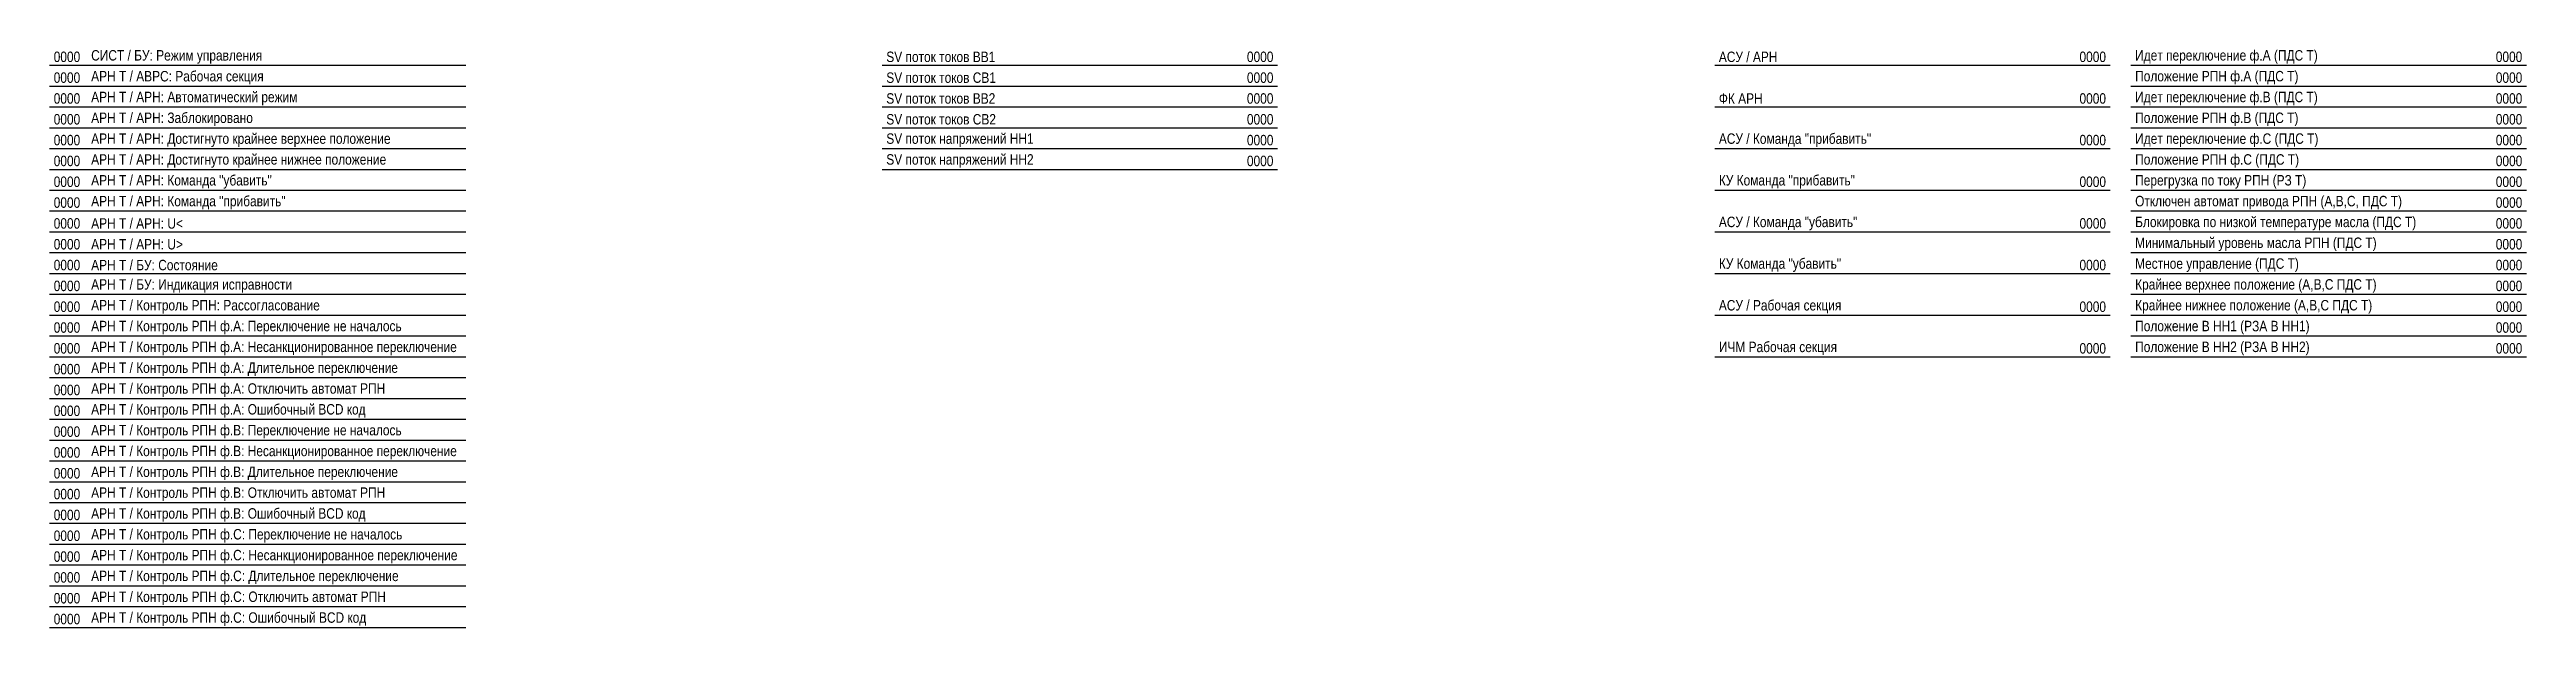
# Model space of a CAD drawing. Header units: millimetres. Extents: x -700 to 1485, y -575 to 4.
# Drawn here: x -700 to -105, y -135 to 4 of the extents above; entities that cross this region are included whole.
import ezdxf

# ---------------------------------------------------------------- set-up
doc = ezdxf.new("R2010")
doc.units = ezdxf.units.MM
for name, color, linetype, lineweight in [('GOOSE', 224, 'Continuous', 30), ('MMS', 190, 'Continuous', 30), ('Вход-Аналоги', 5, 'Continuous', 30), ('Линии связи', 75, 'Continuous', 30), ('Сигналы внутр.', 13, 'Continuous', 30), ('Сигнатура', 153, 'Continuous', 30)]:
    doc.layers.add(name, color=color, linetype=linetype, lineweight=lineweight)
doc.styles.add('Narrow', font='ARIALN.TTF')

msp = doc.modelspace()

# ---------------------------------------------------------------- texts
at = {"layer": 'GOOSE', "char_height": 2.5, "width": 92, "attachment_point": 4, "style": 'Narrow'}
for s, insert in [('Идет переключение ф.А (ПДС Т)', (-199, 2)), ('Положение РПН ф.А (ПДС Т)', (-199, -3)), ('Положение РПН ф.В (ПДС Т)', (-199, -13)), ('Идет переключение ф.В (ПДС Т)', (-199, -8)), ('Идет переключение ф.С (ПДС Т)', (-199, -18)), ('Положение РПН ф.С (ПДС Т)', (-199, -23)), ('Перегрузка по току РПН (РЗ Т)', (-199, -28)), ('Отключен автомат привода РПН (А,В,С, ПДС Т)', (-199, -33)), ('Блокировка по низкой температуре масла (ПДС Т)', (-199, -38)), ('Минимальный уровень масла РПН (ПДС Т)', (-199, -43)), ('Местное управление (ПДС Т)', (-199, -48)), ('Крайнее верхнее положение (А,В,С ПДС Т)', (-199, -53)), ('Крайнее нижнее положение (А,В,С ПДС Т)', (-199, -58)), ('Положение В НН1 (РЗА В НН1)', (-199, -63)), ('Положение В НН2 (РЗА В НН2)', (-199, -68))]:
    msp.add_mtext(s, dxfattribs=dict(at, insert=insert))
at = {"layer": 'MMS', "char_height": 2.5, "width": 92, "attachment_point": 4, "style": 'Narrow'}
for s, insert in [('АСУ / АРН', (-299, 2)), ('ФК АРН', (-299, -8)), ('АСУ / Команда "прибавить"', (-299, -18)), ('КУ Команда "прибавить"', (-299, -28)), ('АСУ / Команда "убавить"', (-299, -38)), ('КУ Команда "убавить"', (-299, -48)), ('АСУ / Рабочая секция', (-299, -58)), ('ИЧМ Рабочая секция', (-299, -68))]:
    msp.add_mtext(s, dxfattribs=dict(at, insert=insert))
at = {"layer": 'Вход-Аналоги', "char_height": 2.5, "width": 92, "attachment_point": 4, "style": 'Narrow'}
for s, insert in [('SV поток токов ВВ1', (-499, 2)), ('SV поток токов СВ1', (-499, -3)), ('SV поток токов ВВ2', (-499, -8)), ('SV поток токов СВ2', (-499, -13)), ('SV поток напряжений НН1', (-499, -18)), ('SV поток напряжений НН2', (-499, -23))]:
    msp.add_mtext(s, dxfattribs=dict(at, insert=insert))
at = {"layer": 'Сигналы внутр.', "char_height": 2.5, "width": 100, "attachment_point": 4, "style": 'Narrow'}
for s, insert in [('СИСТ / БУ: Режим управления', (-690, 2)), ('АРН Т / АВРС: Рабочая секция', (-690, -3)), ('АРН Т / АРН: Автоматический режим', (-690, -8)), ('АРН Т / АРН: Заблокировано', (-690, -13)), ('АРН Т / АРН: Достигнуто крайнее верхнее положение', (-690, -18)), ('АРН Т / АРН: Достигнуто крайнее нижнее положение', (-690, -23)), ('АРН Т / АРН: Команда "убавить"', (-690, -28)), ('АРН Т / АРН: Команда "прибавить"', (-690, -33)), ('АРН Т / АРН: U<', (-690, -38)), ('АРН Т / АРН: U>', (-690, -43)), ('АРН Т / БУ: Состояние', (-690, -48)), ('АРН Т / БУ: Индикация исправности', (-690, -53)), ('АРН Т / Контроль РПН: Рассогласование', (-690, -58)), ('АРН Т / Контроль РПН ф.А: Переключение не началось', (-690, -63)), ('АРН Т / Контроль РПН ф.А: Несанкционированное переключение', (-690, -68)), ('АРН Т / Контроль РПН ф.А: Длительное переключение', (-690, -73)), ('АРН Т / Контроль РПН ф.А: Отключить автомат РПН', (-690, -78)), ('АРН Т / Контроль РПН ф.А: Ошибочный BCD код', (-690, -83)), ('АРН Т / Контроль РПН ф.В: Переключение не началось', (-690, -88)), ('АРН Т / Контроль РПН ф.В: Несанкционированное переключение', (-690, -93)), ('АРН Т / Контроль РПН ф.В: Длительное переключение', (-690, -98)), ('АРН Т / Контроль РПН ф.В: Отключить автомат РПН', (-690, -103)), ('АРН Т / Контроль РПН ф.В: Ошибочный BCD код', (-690, -108)), ('АРН Т / Контроль РПН ф.С: Переключение не началось', (-690, -113)), ('АРН Т / Контроль РПН ф.С: Несанкционированное переключение', (-690, -118)), ('АРН Т / Контроль РПН ф.С: Длительное переключение', (-690, -123)), ('АРН Т / Контроль РПН ф.С: Отключить автомат РПН', (-690, -128)), ('АРН Т / Контроль РПН ф.С: Ошибочный BCD код', (-690, -133))]:
    msp.add_mtext(s, dxfattribs=dict(at, insert=insert))
at = {"layer": 'Сигнатура', "char_height": 2.5, "style": 'Narrow'}
for insert, width, attachment_point in [((-699, 2), 15, 4), ((-406, 2), 10, 6), ((-206, 2), 10, 6), ((-106, 2), 10, 6), ((-699, -3), 15, 4), ((-406, -3), 10, 6), ((-106, -3), 10, 6), ((-699, -8), 15, 4), ((-699, -13), 15, 4), ((-406, -8), 10, 6), ((-406, -13), 10, 6), ((-206, -8), 10, 6), ((-106, -8), 10, 6), ((-106, -13), 10, 6), ((-699, -18), 15, 4), ((-406, -18), 10, 6), ((-206, -18), 10, 6), ((-106, -18), 10, 6), ((-699, -23), 15, 4), ((-406, -23), 10, 6), ((-106, -23), 10, 6), ((-699, -28), 15, 4), ((-206, -28), 10, 6), ((-106, -28), 10, 6), ((-699, -33), 15, 4), ((-106, -33), 10, 6), ((-699, -38), 15, 4), ((-206, -38), 10, 6), ((-106, -38), 10, 6), ((-699, -43), 15, 4), ((-699, -48), 15, 4), ((-206, -48), 10, 6), ((-106, -43), 10, 6), ((-106, -48), 10, 6), ((-699, -53), 15, 4), ((-106, -53), 10, 6), ((-699, -58), 15, 4), ((-206, -58), 10, 6), ((-106, -58), 10, 6), ((-699, -63), 15, 4), ((-106, -63), 10, 6), ((-699, -68), 15, 4), ((-206, -68), 10, 6), ((-106, -68), 10, 6), ((-699, -73), 15, 4), ((-699, -78), 15, 4), ((-699, -83), 15, 4), ((-699, -88), 15, 4), ((-699, -93), 15, 4), ((-699, -98), 15, 4), ((-699, -103), 15, 4), ((-699, -108), 15, 4), ((-699, -113), 15, 4), ((-699, -118), 15, 4), ((-699, -123), 15, 4), ((-699, -128), 15, 4), ((-699, -133), 15, 4)]:
    msp.add_mtext('0000', dxfattribs=dict(at, insert=insert, width=width, attachment_point=attachment_point))

# ---------------------------------------------------------------- linework, layer by layer
at = {"layer": 'Линии связи'}
for p, q in [((-700, 0), (-600, 0)), ((-500, 0), (-405, 0)), ((-300, 0), (-205, 0)), ((-200, 0), (-105, 0)), ((-700, -5), (-600, -5)), ((-500, -5), (-405, -5)), ((-200, -5), (-105, -5)), ((-700, -10), (-600, -10)), ((-500, -10), (-405, -10)), ((-300, -10), (-205, -10)), ((-200, -10), (-105, -10)), ((-700, -15), (-600, -15)), ((-500, -15), (-405, -15)), ((-200, -15), (-105, -15)), ((-700, -20), (-600, -20)), ((-500, -20), (-405, -20)), ((-300, -20), (-205, -20)), ((-200, -20), (-105, -20)), ((-700, -25), (-600, -25)), ((-500, -25), (-405, -25)), ((-200, -25), (-105, -25)), ((-700, -30), (-600, -30)), ((-700, -35), (-600, -35)), ((-300, -30), (-205, -30)), ((-200, -30), (-105, -30)), ((-200, -35), (-105, -35)), ((-700, -40), (-600, -40)), ((-300, -40), (-205, -40)), ((-200, -40), (-105, -40)), ((-700, -45), (-600, -45)), ((-200, -45), (-105, -45)), ((-700, -50), (-600, -50)), ((-300, -50), (-205, -50)), ((-200, -50), (-105, -50)), ((-700, -55), (-600, -55)), ((-200, -55), (-105, -55)), ((-700, -60), (-600, -60)), ((-700, -65), (-600, -65)), ((-300, -60), (-205, -60)), ((-200, -60), (-105, -60)), ((-200, -65), (-105, -65)), ((-700, -70), (-600, -70)), ((-300, -70), (-205, -70)), ((-200, -70), (-105, -70)), ((-700, -75), (-600, -75)), ((-700, -80), (-600, -80)), ((-700, -85), (-600, -85)), ((-700, -90), (-600, -90)), ((-700, -95), (-600, -95)), ((-700, -100), (-600, -100)), ((-700, -105), (-600, -105)), ((-700, -110), (-600, -110)), ((-700, -115), (-600, -115)), ((-700, -120), (-600, -120)), ((-700, -125), (-600, -125)), ((-700, -130), (-600, -130)), ((-700, -135), (-600, -135))]:
    msp.add_line(p, q, dxfattribs=at)

msp.set_redraw_order([(e.dxf.handle, doc.entitydb.next_handle()) for e in msp.query("TEXT MTEXT ATTDEF DIMENSION ARC_DIMENSION")])  # texts and dimensions are drawn at this point

doc.saveas('drawing.dxf')
